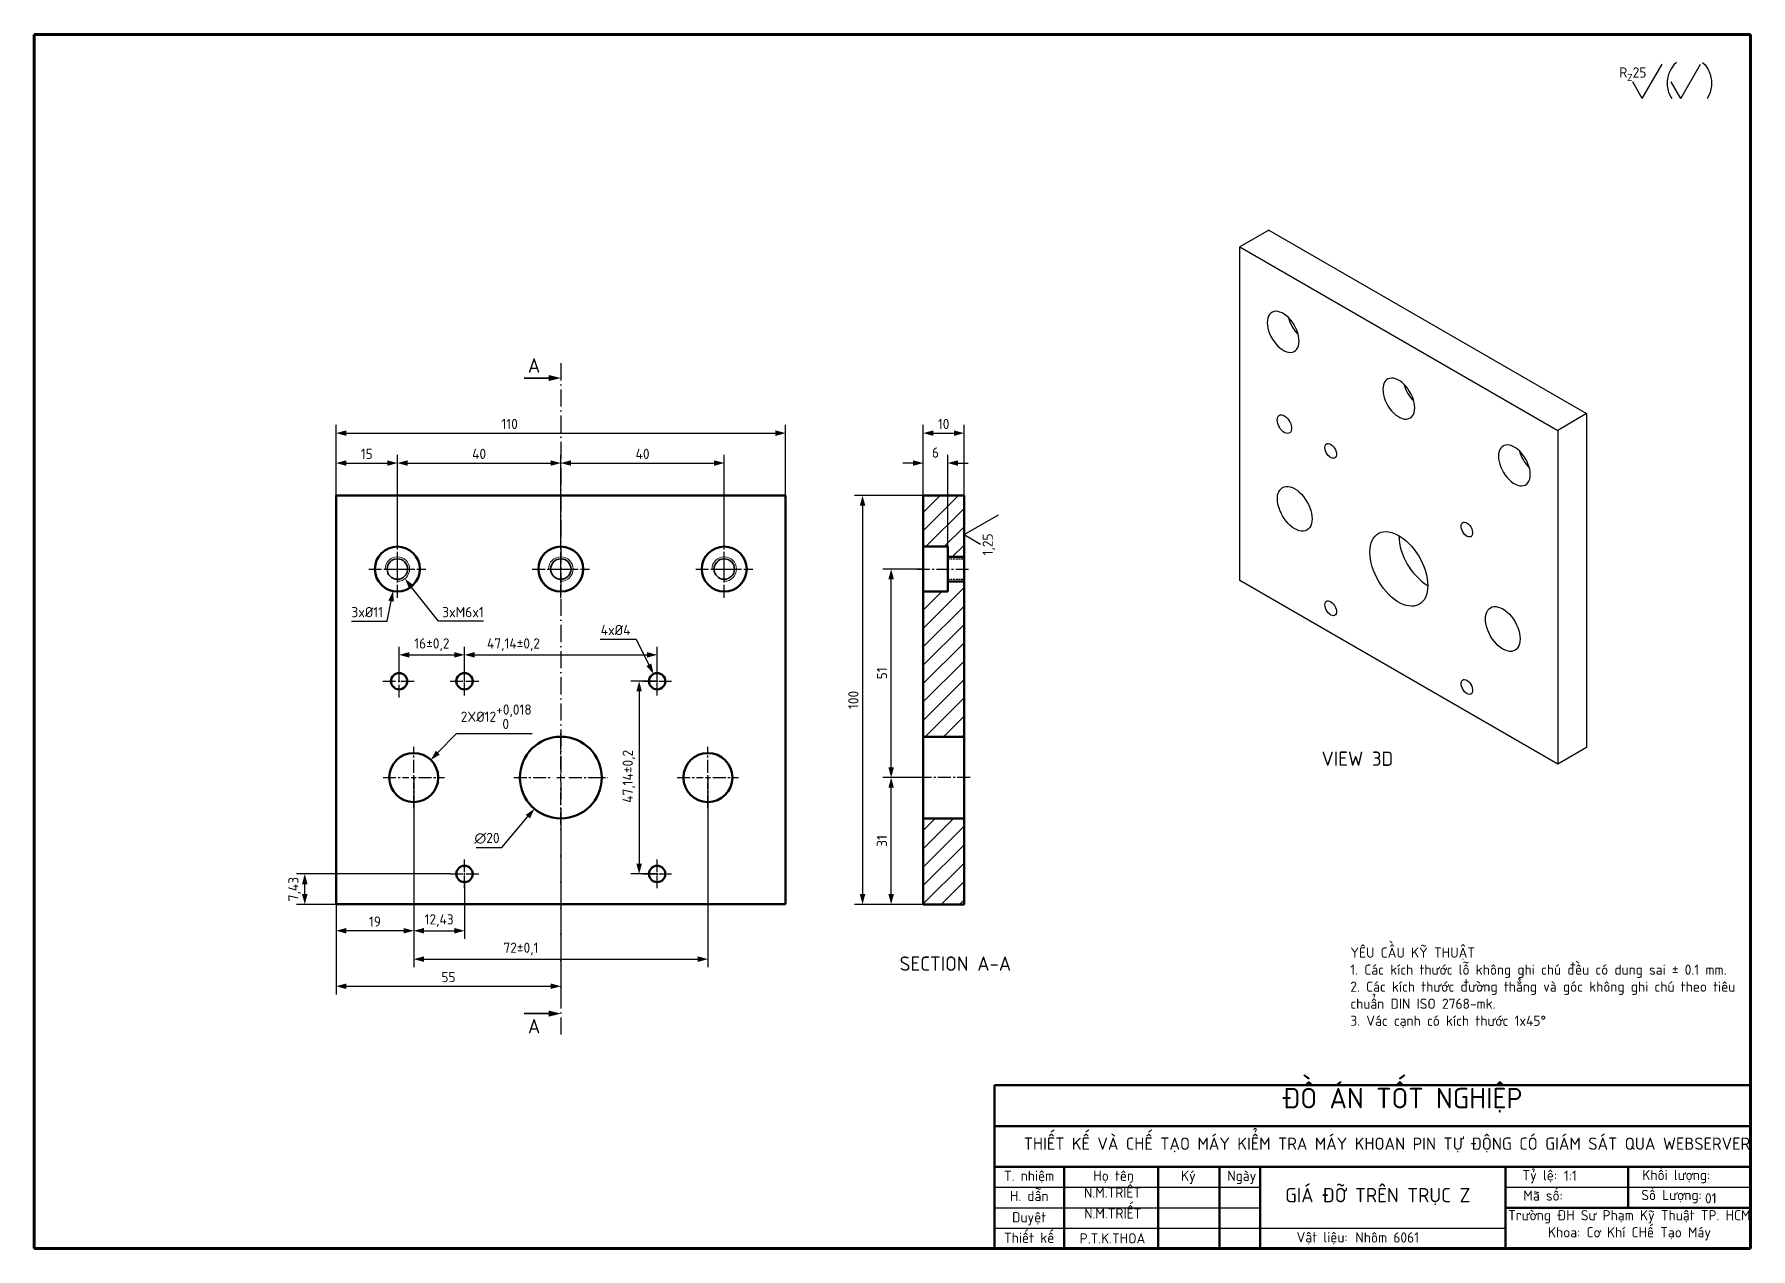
# Model space of a CAD drawing. Header units: millimetres. Extents: x 55 to 11032, y -227 to 3957.
# Drawn here: x 88.6 to 508.6, y 60.7 to 357.7 of the extents above; entities that cross this region are included whole.
import ezdxf

# ---------------------------------------------------------------- set-up
doc = ezdxf.new("R2010")
doc.units = ezdxf.units.MM
doc.header["$LTSCALE"] = 0.7
doc.header["$PDMODE"] = 35
doc.header["$PDSIZE"] = -4
for name, pattern in [('ACAD_ISO10W100', [18, 12, -3, 0, -3]), ('CENTER', [50.8, 31.75, -6.35, 6.35, -6.35]), ('CENTER2', [1.125, 0.75, -0.125, 0.125, -0.125]), ('HIDDEN', [9.525, 6.35, -3.175])]:
    doc.linetypes.add(name, pattern=pattern)
doc.layers.get('0').update_dxf_attribs({"color": 255})
for name, color, linetype, lineweight in [('0.5', 7, 'Continuous', 50), ('1. Nét đâm', 7, 'Continuous', 35), ('AM_5', 10, 'Continuous', 25), ('AMC_Contour', 7, 'Continuous', 50), ('CON', 7, 'Continuous', 50), ('core', 4, 'Continuous', 9), ('DIM', 94, 'Continuous', 25), ('KHUNGBV', 5, 'Continuous', 70), ('TEXT', 7, 'Continuous', 25)]:
    doc.layers.add(name, color=color, linetype=linetype, lineweight=lineweight)
doc.layers.add('CENTER', color=10, linetype='CENTER')
doc.styles.add('TCVN-7284', font='tcvn+7284-2003r.ttf')
doc.dimstyles.new('TCVN_ISO-25_RadiusDia', dxfattribs={"dimtxt": 2.5, "dimasz": 2.5, "dimexe": 2, "dimexo": 0, "dimgap": 1, "dimtad": 1, "dimtoh": 1, "dimtxsty": 'TCVN-7284', "dimblk": 'Arrow', "dimcen": 0, "dimclrd": 256, "dimclre": 256, "dimclrt": 256, "dimadec": 0, "dimazin": 0, "dimtfac": 1, "dimtofl": 0, "dimtmove": 1, "dimatfit": 0, "dimldrblk": 'Arrow', "dimfxl": 1, "dimlwd": -1, "dimlwe": -1, "dimarcsym": 0})
pattern_1 = [(45, (45.614, 14.716), (-2.245064, 2.245064), [])]

msp = doc.modelspace()

# ---------------------------------------------------------------- texts
at = {"color": 3, "insert": (322.237, 232.974), "char_height": 2.5, "attachment_point": 5, "rotation": 90, "style": 'TCVN-7284'}
msp.add_mtext('\\A1;1,25', dxfattribs=at)
at = {"char_height": 3.5, "width": 65.66425, "attachment_point": 1, "style": 'TCVN-7284'}
for s, insert in [('VIEW 3D', (403.64, 182.312)), ('SECTION A-A', (300.392, 132.194))]:
    msp.add_mtext(s, dxfattribs=dict(at, insert=insert))
at = {"ltscale": 0.7, "char_height": 2.5, "attachment_point": 1, "style": 'TCVN-7284'}
for s, width, insert in [('1:1', 4.50004, (462.932, 79.805)), ('01', 4.50004, (497.475, 74.303)), ('Nhôm 6061', 21.12861, (411.921, 64.713))]:
    msp.add_mtext_dynamic_manual_height_columns(s, width=width, gutter_width=12.5, heights=[0], dxfattribs=dict(at, insert=insert))
at = {"layer": 'AMC_Contour', "color": 255, "insert": (394.751, 75.57), "char_height": 3.5, "attachment_point": 1, "style": 'TCVN-7284'}
msp.add_mtext_dynamic_manual_height_columns('GIÁ ĐỠ TRÊN TRỤC Z', width=48.5882, gutter_width=17.5, heights=[0], dxfattribs=at)
at = {"layer": 'TEXT', "color": 3, "insert": (479.812, 347.981), "char_height": 2.5, "attachment_point": 5, "style": 'TCVN-7284'}
msp.add_mtext('\\A1;R{\\H0.7x;\\S^ Z;}25', dxfattribs=at)
at = {"layer": 'TEXT', "ltscale": 0.7, "insert": (410.681, 134.388), "char_height": 2.5, "attachment_point": 1, "style": 'TCVN-7284'}
msp.add_mtext_dynamic_manual_height_columns('YÊU CẦU KỸ THUẬT\\P1. Các kích thước lỗ không ghi chú đều có dung sai ± 0.1 mm. \\P2. Các kích thước đường thẳng và góc không ghi chú theo tiêu chuẩn DIN ISO 2768-mk.\\P3. Vác cạnh có kích thước 1x45°', width=96.65663, gutter_width=1722.091, heights=[0], dxfattribs=at)

# ---------------------------------------------------------------- blocks, each defined once
blk = doc.blocks.new('als')
at = {"color": 5, "linetype": 'Continuous'}
for p, q in [((5896.72, 686774.44), (5889.65, 686770.36)), ((5896.72, 686774.44), (5974.5, 686729.54)), ((5889.65, 686688.7), (5889.65, 686770.36)), ((5889.65, 686770.36), (5967.43, 686725.45)), ((5974.5, 686729.54), (5967.43, 686725.45)), ((5974.5, 686729.54), (5974.5, 686647.88)), ((5967.43, 686725.45), (5967.43, 686643.8)), ((5967.43, 686643.8), (5889.65, 686688.7)), ((5974.5, 686647.88), (5967.43, 686643.8))]:
    blk.add_line(p, q, dxfattribs=at)
at = {"color": 5, "linetype": 'Continuous', "flags": 128}
for points in [[(5904.14, 686747.29), (5904.11, 686747.92), (5904, 686748.59), (5903.82, 686749.27), (5903.58, 686749.95), (5903.27, 686750.63), (5902.91, 686751.29), (5902.5, 686751.91), (5902.04, 686752.49), (5901.56, 686753.02), (5901.05, 686753.48), (5900.52, 686753.86), (5899.99, 686754.17), (5899.46, 686754.39), (5898.95, 686754.52), (5898.46, 686754.56), (5898.01, 686754.5), (5897.6, 686754.35), (5897.24, 686754.11), (5896.93, 686753.79), (5896.69, 686753.38), (5896.51, 686752.91), (5896.4, 686752.37), (5896.37, 686751.78), (5896.4, 686751.15), (5896.51, 686750.49), (5896.69, 686749.81), (5896.93, 686749.12), (5897.24, 686748.44), (5897.6, 686747.79), (5898.01, 686747.16), (5898.46, 686746.58), (5898.95, 686746.06), (5899.46, 686745.6), (5899.99, 686745.21), (5900.52, 686744.9), (5901.05, 686744.68), (5901.56, 686744.55), (5902.04, 686744.52), (5902.5, 686744.57), (5902.91, 686744.72), (5903.27, 686744.96), (5903.58, 686745.28), (5903.82, 686745.69), (5904, 686746.16), (5904.11, 686746.7), (5904.14, 686747.29)], [(5932.43, 686730.96), (5932.39, 686731.59), (5932.28, 686732.26), (5932.11, 686732.94), (5931.86, 686733.62), (5931.56, 686734.3), (5931.19, 686734.96), (5930.78, 686735.58), (5930.33, 686736.16), (5929.84, 686736.69), (5929.33, 686737.15), (5928.8, 686737.53), (5928.27, 686737.84), (5927.75, 686738.06), (5927.24, 686738.19), (5926.75, 686738.23), (5926.3, 686738.17), (5925.88, 686738.02), (5925.52, 686737.78), (5925.22, 686737.46), (5924.97, 686737.06), (5924.79, 686736.58), (5924.69, 686736.04), (5924.65, 686735.45), (5924.69, 686734.82), (5924.79, 686734.16), (5924.97, 686733.48), (5925.22, 686732.79), (5925.52, 686732.11), (5925.88, 686731.46), (5926.3, 686730.83), (5926.75, 686730.25), (5927.24, 686729.73), (5927.75, 686729.27), (5928.27, 686728.88), (5928.8, 686728.57), (5929.33, 686728.35), (5929.84, 686728.22), (5930.33, 686728.19), (5930.78, 686728.24), (5931.19, 686728.39), (5931.56, 686728.63), (5931.86, 686728.96), (5932.11, 686729.36), (5932.28, 686729.83), (5932.39, 686730.37), (5932.43, 686730.96)], [(5898.79, 686727.98), (5898.83, 686728.37), (5898.93, 686728.71), (5899.11, 686728.97), (5899.34, 686729.14), (5899.62, 686729.23), (5899.94, 686729.23), (5900.29, 686729.13), (5900.65, 686728.95), (5901, 686728.68), (5901.34, 686728.35), (5901.64, 686727.95), (5901.9, 686727.52), (5902.1, 686727.06), (5902.24, 686726.6), (5902.32, 686726.15), (5902.32, 686725.74), (5902.24, 686725.38), (5902.1, 686725.08), (5901.9, 686724.86), (5901.64, 686724.72), (5901.34, 686724.68), (5901, 686724.73), (5900.65, 686724.87), (5900.29, 686725.1), (5899.94, 686725.4), (5899.62, 686725.77), (5899.34, 686726.19), (5899.11, 686726.63), (5898.93, 686727.09), (5898.83, 686727.55), (5898.79, 686727.98)], [(5910.46, 686721.25), (5910.5, 686721.6), (5910.61, 686721.89), (5910.79, 686722.11), (5911.03, 686722.23), (5911.31, 686722.25), (5911.63, 686722.18), (5911.95, 686722.01), (5912.28, 686721.76), (5912.58, 686721.44), (5912.84, 686721.06), (5913.05, 686720.65), (5913.2, 686720.22), (5913.28, 686719.81), (5913.28, 686719.43), (5913.2, 686719.11), (5913.05, 686718.85), (5912.84, 686718.68), (5912.58, 686718.61), (5912.28, 686718.63), (5911.95, 686718.75), (5911.63, 686718.96), (5911.31, 686719.25), (5911.03, 686719.61), (5910.79, 686720.01), (5910.61, 686720.43), (5910.5, 686720.85), (5910.46, 686721.25)], [(5960.71, 686714.63), (5960.68, 686715.27), (5960.57, 686715.93), (5960.39, 686716.61), (5960.15, 686717.29), (5959.84, 686717.97), (5959.48, 686718.63), (5959.07, 686719.25), (5958.61, 686719.83), (5958.13, 686720.36), (5957.61, 686720.82), (5957.09, 686721.21), (5956.56, 686721.51), (5956.03, 686721.73), (5955.52, 686721.86), (5955.03, 686721.9), (5954.58, 686721.84), (5954.17, 686721.69), (5953.81, 686721.45), (5953.5, 686721.13), (5953.26, 686720.73), (5953.08, 686720.25), (5952.97, 686719.71), (5952.93, 686719.12), (5952.97, 686718.49), (5953.08, 686717.83), (5953.26, 686717.15), (5953.5, 686716.46), (5953.81, 686715.79), (5954.17, 686715.13), (5954.58, 686714.5), (5955.03, 686713.92), (5955.52, 686713.4), (5956.03, 686712.94), (5956.56, 686712.55), (5957.09, 686712.25), (5957.61, 686712.03), (5958.13, 686711.9), (5958.61, 686711.86), (5959.07, 686711.92), (5959.48, 686712.06), (5959.84, 686712.3), (5960.15, 686712.63), (5960.39, 686713.03), (5960.57, 686713.51), (5960.68, 686714.04), (5960.71, 686714.63)], [(5898.84, 686708.71), (5898.88, 686709.33), (5898.98, 686709.89), (5899.16, 686710.4), (5899.41, 686710.83), (5899.72, 686711.18), (5900.08, 686711.46), (5900.5, 686711.64), (5900.96, 686711.73), (5901.46, 686711.72), (5901.98, 686711.63), (5902.53, 686711.44), (5903.08, 686711.16), (5903.64, 686710.8), (5904.18, 686710.36), (5904.71, 686709.85), (5905.2, 686709.28), (5905.67, 686708.65), (5906.08, 686707.99), (5906.45, 686707.3), (5906.76, 686706.59), (5907, 686705.87), (5907.18, 686705.16), (5907.29, 686704.47), (5907.33, 686703.81), (5907.29, 686703.19), (5907.18, 686702.63), (5907, 686702.12), (5906.76, 686701.69), (5906.45, 686701.33), (5906.08, 686701.06), (5905.67, 686700.88), (5905.2, 686700.79), (5904.71, 686700.8), (5904.18, 686700.89), (5903.64, 686701.08), (5903.08, 686701.36), (5902.53, 686701.72), (5901.98, 686702.16), (5901.46, 686702.67), (5900.96, 686703.24), (5900.5, 686703.86), (5900.08, 686704.53), (5899.72, 686705.22), (5899.41, 686705.93), (5899.16, 686706.65), (5898.98, 686707.36), (5898.88, 686708.05), (5898.84, 686708.71)], [(5921.47, 686695.65), (5921.5, 686696.45), (5921.61, 686697.21), (5921.79, 686697.9), (5922.04, 686698.53), (5922.36, 686699.1), (5922.73, 686699.58), (5923.17, 686699.98), (5923.67, 686700.29), (5924.21, 686700.52), (5924.8, 686700.65), (5925.42, 686700.69), (5926.08, 686700.64), (5926.77, 686700.49), (5927.47, 686700.25), (5928.18, 686699.93), (5928.9, 686699.51), (5929.61, 686699.02), (5930.31, 686698.45), (5930.99, 686697.8), (5931.65, 686697.1), (5932.28, 686696.33), (5932.87, 686695.52), (5933.41, 686694.67), (5933.9, 686693.79), (5934.34, 686692.88), (5934.72, 686691.96), (5935.04, 686691.03), (5935.29, 686690.11), (5935.46, 686689.21), (5935.57, 686688.33), (5935.61, 686687.48), (5935.57, 686686.68), (5935.46, 686685.92), (5935.29, 686685.22), (5935.04, 686684.59), (5934.72, 686684.03), (5934.34, 686683.55), (5933.9, 686683.15), (5933.41, 686682.83), (5932.87, 686682.61), (5932.28, 686682.47), (5931.65, 686682.44), (5930.99, 686682.49), (5930.31, 686682.64), (5929.61, 686682.87), (5928.9, 686683.2), (5928.18, 686683.62), (5927.47, 686684.11), (5926.77, 686684.68), (5926.08, 686685.32), (5925.42, 686686.03), (5924.8, 686686.79), (5924.21, 686687.61), (5923.67, 686688.46), (5923.17, 686689.34), (5922.73, 686690.25), (5922.36, 686691.17), (5922.04, 686692.09), (5921.79, 686693.01), (5921.61, 686693.92), (5921.5, 686694.8), (5921.47, 686695.65)], [(5943.79, 686702), (5943.83, 686702.36), (5943.94, 686702.65), (5944.12, 686702.86), (5944.36, 686702.99), (5944.64, 686703.01), (5944.96, 686702.94), (5945.29, 686702.77), (5945.61, 686702.52), (5945.91, 686702.19), (5946.18, 686701.82), (5946.39, 686701.4), (5946.53, 686700.98), (5946.61, 686700.57), (5946.61, 686700.19), (5946.53, 686699.86), (5946.39, 686699.61), (5946.18, 686699.44), (5945.91, 686699.37), (5945.61, 686699.39), (5945.29, 686699.51), (5944.96, 686699.72), (5944.64, 686700.01), (5944.36, 686700.37), (5944.12, 686700.76), (5943.94, 686701.18), (5943.83, 686701.61), (5943.79, 686702)], [(5910.46, 686682.76), (5910.5, 686683.11), (5910.61, 686683.4), (5910.79, 686683.61), (5911.03, 686683.74), (5911.31, 686683.76), (5911.63, 686683.69), (5911.95, 686683.52), (5912.28, 686683.27), (5912.58, 686682.95), (5912.84, 686682.57), (5913.05, 686682.15), (5913.2, 686681.73), (5913.28, 686681.32), (5913.28, 686680.94), (5913.2, 686680.61), (5913.05, 686680.36), (5912.84, 686680.19), (5912.58, 686680.12), (5912.28, 686680.14), (5911.95, 686680.26), (5911.63, 686680.47), (5911.31, 686680.76), (5911.03, 686681.12), (5910.79, 686681.51), (5910.61, 686681.94), (5910.5, 686682.36), (5910.46, 686682.76)], [(5949.75, 686679.32), (5949.79, 686679.94), (5949.9, 686680.5), (5950.07, 686681.01), (5950.32, 686681.44), (5950.63, 686681.79), (5950.99, 686682.06), (5951.41, 686682.25), (5951.87, 686682.34), (5952.37, 686682.33), (5952.9, 686682.23), (5953.44, 686682.05), (5953.99, 686681.77), (5954.55, 686681.41), (5955.09, 686680.97), (5955.62, 686680.46), (5956.12, 686679.89), (5956.58, 686679.26), (5956.99, 686678.6), (5957.36, 686677.91), (5957.67, 686677.2), (5957.91, 686676.48), (5958.09, 686675.77), (5958.2, 686675.08), (5958.24, 686674.42), (5958.2, 686673.8), (5958.09, 686673.23), (5957.91, 686672.73), (5957.67, 686672.3), (5957.36, 686671.94), (5956.99, 686671.67), (5956.58, 686671.49), (5956.12, 686671.4), (5955.62, 686671.4), (5955.09, 686671.5), (5954.55, 686671.69), (5953.99, 686671.97), (5953.44, 686672.33), (5952.9, 686672.77), (5952.37, 686673.28), (5951.87, 686673.85), (5951.41, 686674.47), (5950.99, 686675.14), (5950.63, 686675.83), (5950.32, 686676.54), (5950.07, 686677.26), (5949.9, 686677.97), (5949.79, 686678.66), (5949.75, 686679.32)], [(5943.79, 686663.51), (5943.83, 686663.87), (5943.94, 686664.16), (5944.12, 686664.37), (5944.36, 686664.49), (5944.64, 686664.52), (5944.96, 686664.45), (5945.29, 686664.28), (5945.61, 686664.03), (5945.91, 686663.7), (5946.18, 686663.32), (5946.39, 686662.91), (5946.53, 686662.49), (5946.61, 686662.08), (5946.61, 686661.7), (5946.53, 686661.37), (5946.39, 686661.12), (5946.18, 686660.95), (5945.91, 686660.87), (5945.61, 686660.9), (5945.29, 686661.02), (5944.96, 686661.23), (5944.64, 686661.52), (5944.36, 686661.87), (5944.12, 686662.27), (5943.94, 686662.69), (5943.83, 686663.11), (5943.79, 686663.51)]]:
    blk.add_lwpolyline(points, dxfattribs=at)
at = {"color": 5, "linetype": 'Continuous'}
for centre, radius, start, end in [((5910.36, 686755.37), 9.13, 194.7657, 225.2289), ((5938.64, 686739.04), 9.13, 194.7657, 225.2289), ((5966.93, 686722.71), 9.13, 194.7657, 225.2289), ((5943.87, 686700.42), 15.35, 182.5699, 237.4301)]:
    blk.add_arc(centre, radius, start, end, dxfattribs=at)
blk = doc.blocks.new('*U10')
at = {"layer": 'AM_5', "color": 0, "linetype": 'CENTER2', "ltscale": 6, "transparency": 16777216}
blk.add_line((6.5, 0), (-6.5, 0), dxfattribs=at)
blk = doc.blocks.new('KHUNG_A3')
at = {"layer": 'CON', "color": 8, "linetype": 'Continuous', "ltscale": 0.66}
for p, q in [((296.71, 84.61), (296.71, 44.61)), ((296.71, 84.61), (481.71, 84.61)), ((296.71, 74.61), (481.71, 74.61)), ((296.71, 64.61), (481.71, 64.61)), ((313.71, 64.61), (313.71, 44.61)), ((336.71, 64.61), (336.71, 44.61)), ((351.71, 64.61), (351.71, 44.61)), ((361.71, 64.61), (361.71, 44.61)), ((421.71, 44.61), (421.71, 64.61)), ((451.71, 54.61), (451.71, 64.61)), ((421.71, 54.61), (481.71, 54.61))]:
    blk.add_line(p, q, dxfattribs=at)
at = {"layer": 'DIM', "color": 8, "linetype": 'Continuous', "ltscale": 0.66}
for p, q in [((296.71, 59.61), (361.71, 59.61)), ((421.71, 59.61), (481.71, 59.61)), ((296.71, 54.61), (361.71, 54.61)), ((296.71, 49.61), (421.71, 49.61))]:
    blk.add_line(p, q, dxfattribs=at)
at = {"layer": 'KHUNGBV', "color": 8, "linetype": 'Continuous', "ltscale": 0.66}
for p, q in [((481.71, 341.61), (61.71, 341.61)), ((61.71, 341.61), (61.71, 44.61)), ((481.71, 44.61), (481.71, 341.61)), ((61.71, 44.61), (481.71, 44.61))]:
    blk.add_line(p, q, dxfattribs=at)
at = {"color": 255, "attachment_point": 1, "style": 'TCVN-7284'}
for s, width, insert, char_height in [('{\\W1.485708; }ĐỒ ÁN TỐT NGHIỆP', 65.6643, (362.61, 83.93), 5), ('\\pxqc;T. nhiệm', 16.8827, (296.71, 63.68), 2.5), ('{\\W2.460912; }Họ tên', 16.8827, (317.11, 63.68), 2.5), ('{\\W4.544245; }Ký', 16.8827, (335.42, 63.68), 2.5), ('{\\W1.017842; }Ngày', 9.8035, (352.08, 63.68), 2.5), ('\\pxqc;Tỷ lệ:', 9.8035, (425.19, 63.83), 2.5), ('\\pxqc;Khối lượng:', 20.0073, (453.51, 63.88), 2.5), ('\\pxqc;H. dẫn', 16.8827, (296.71, 58.76), 2.5), ('\\pxqc;N.M.TRIẾT', 16.8827, (317.11, 59.57), 2.5), ('{\\W0.286782; }Mã số:', 12.5818, (425.56, 58.85), 2.5), ('\\pxqc;Số Lượng:', 17.9691, (453.36, 58.98), 2.5), ('\\pxqc;N.M.TRIẾT', 16.8827, (317.16, 54.47), 2.5), ('\\pxqc;Duyệt', 16.8827, (296.71, 53.54), 2.5), ('{\\W0.981773; }Trường ĐH Sư Phạm Kỹ Thuật TP. HCM\\P{\\W7.398439; }Khoa: Cơ Khí CHế Tạo Máy ', 61.6953, (420.88, 54.04), 2.5), ('\\pxqc;Thiết kế', 16.8827, (296.71, 48.52), 2.5), ('\\pxqc;P.T.K.THOA', 16.8827, (317.11, 48.37), 2.5), ('\\pxi-3,l3,qc,t3;Vật liệu:', 59.8171, (346.92, 48.66), 2.5)]:
    blk.add_mtext_dynamic_manual_height_columns(s, width=width, gutter_width=88.6, heights=[0], dxfattribs=dict(at, insert=insert, char_height=char_height))
at = {"color": 255, "insert": (303.83, 71.79), "char_height": 3, "width": 178.521, "attachment_point": 1, "style": 'TCVN-7284'}
blk.add_mtext('THIẾT KẾ VÀ CHẾ TẠO MÁY KIỂM TRA MÁY KHOAN PIN TỰ ĐỘNG CÓ GIÁM SÁT QUA WEBSERVER\\P', dxfattribs=at)
blk = doc.blocks.new('*U643')
at = {"layer": 'AM_5', "color": 0, "linetype": 'CENTER2', "ltscale": 6, "transparency": 16777216}
for p, q in [((0, 1.1), (0, 7)), ((-7, 0), (-1.1, 0)), ((1.1, 0), (7, 0)), ((0, -7), (0, -1.1))]:
    blk.add_line(p, q, dxfattribs=at)
at = {"layer": 'AM_5', "color": 0, "linetype": 'Continuous', "ltscale": 6, "transparency": 16777216}
for p, q in [((-0.55, 0), (0.55, 0)), ((0, -0.55), (0, 0.55))]:
    blk.add_line(p, q, dxfattribs=at)
blk = doc.blocks.new('*U644')
at = {"layer": 'AM_5', "color": 0, "linetype": 'CENTER2', "ltscale": 6, "transparency": 16777216}
for p, q in [((0, 1.1), (0, 7)), ((-7, 0), (-1.1, 0)), ((1.1, 0), (7, 0)), ((0, -7), (0, -1.1))]:
    blk.add_line(p, q, dxfattribs=at)
at = {"layer": 'AM_5', "color": 0, "linetype": 'Continuous', "ltscale": 6, "transparency": 16777216}
for p, q in [((-0.55, 0), (0.55, 0)), ((0, -0.55), (0, 0.55))]:
    blk.add_line(p, q, dxfattribs=at)
blk = doc.blocks.new('*U645')
at = {"layer": 'AM_5', "color": 0, "linetype": 'CENTER2', "ltscale": 6, "transparency": 16777216}
for p, q in [((-3.5, 0), (-0.4, 0)), ((0, 0.4), (0, 3.5)), ((0.4, 0), (3.5, 0)), ((0, -3.5), (0, -0.4))]:
    blk.add_line(p, q, dxfattribs=at)
at = {"layer": 'AM_5', "color": 0, "linetype": 'Continuous', "ltscale": 6, "transparency": 16777216}
for p, q in [((-0.2, 0), (0.2, 0)), ((0, -0.2), (0, 0.2))]:
    blk.add_line(p, q, dxfattribs=at)
blk = doc.blocks.new('*U646')
at = {"layer": 'AM_5', "color": 0, "linetype": 'CENTER2', "ltscale": 6, "transparency": 16777216}
for p, q in [((-3.5, 0), (-0.4, 0)), ((0, 0.4), (0, 3.5)), ((0.4, 0), (3.5, 0)), ((0, -3.5), (0, -0.4))]:
    blk.add_line(p, q, dxfattribs=at)
at = {"layer": 'AM_5', "color": 0, "linetype": 'Continuous', "ltscale": 6, "transparency": 16777216}
for p, q in [((-0.2, 0), (0.2, 0)), ((0, -0.2), (0, 0.2))]:
    blk.add_line(p, q, dxfattribs=at)
blk = doc.blocks.new('*U647')
at = {"layer": 'AM_5', "color": 0, "linetype": 'CENTER2', "ltscale": 6, "transparency": 16777216}
for p, q in [((-4, 0), (-0.5, 0)), ((0, 0.5), (0, 4)), ((0.5, 0), (4, 0)), ((0, -4), (0, -0.5))]:
    blk.add_line(p, q, dxfattribs=at)
at = {"layer": 'AM_5', "color": 0, "linetype": 'Continuous', "ltscale": 6, "transparency": 16777216}
for p, q in [((-0.25, 0), (0.25, 0)), ((0, -0.25), (0, 0.25))]:
    blk.add_line(p, q, dxfattribs=at)
blk = doc.blocks.new('*U639')
at = {"layer": 'AM_5', "color": 0, "linetype": 'CENTER2', "ltscale": 6, "transparency": 16777216}
for p, q in [((0, 1.2), (0, 7.5)), ((-7.5, 0), (-1.2, 0)), ((1.2, 0), (7.5, 0)), ((0, -7.5), (0, -1.2))]:
    blk.add_line(p, q, dxfattribs=at)
at = {"layer": 'AM_5', "color": 0, "linetype": 'Continuous', "ltscale": 6, "transparency": 16777216}
for p, q in [((-0.6, 0), (0.6, 0)), ((0, -0.6), (0, 0.6))]:
    blk.add_line(p, q, dxfattribs=at)
blk = doc.blocks.new('*U638')
at = {"layer": 'AM_5', "color": 0, "linetype": 'CENTER2', "ltscale": 6, "transparency": 16777216}
for p, q in [((0, 2), (0, 11.5)), ((-11.5, 0), (-2, 0)), ((2, 0), (11.5, 0)), ((0, -11.5), (0, -2))]:
    blk.add_line(p, q, dxfattribs=at)
at = {"layer": 'AM_5', "color": 0, "linetype": 'Continuous', "ltscale": 6, "transparency": 16777216}
for p, q in [((-1, 0), (1, 0)), ((0, -1), (0, 1))]:
    blk.add_line(p, q, dxfattribs=at)
blk = doc.blocks.new('*U640')
at = {"layer": 'AM_5', "color": 0, "linetype": 'CENTER2', "ltscale": 6, "transparency": 16777216}
for p, q in [((0, 1.2), (0, 7.5)), ((-7.5, 0), (-1.2, 0)), ((1.2, 0), (7.5, 0)), ((0, -7.5), (0, -1.2))]:
    blk.add_line(p, q, dxfattribs=at)
at = {"layer": 'AM_5', "color": 0, "linetype": 'Continuous', "ltscale": 6, "transparency": 16777216}
for p, q in [((-0.6, 0), (0.6, 0)), ((0, -0.6), (0, 0.6))]:
    blk.add_line(p, q, dxfattribs=at)
blk = doc.blocks.new('*U641')
at = {"layer": 'AM_5', "color": 0, "linetype": 'CENTER2', "ltscale": 6, "transparency": 16777216}
for p, q in [((-3.5, 0), (-0.4, 0)), ((0, 0.4), (0, 3.5)), ((0.4, 0), (3.5, 0)), ((0, -3.5), (0, -0.4))]:
    blk.add_line(p, q, dxfattribs=at)
at = {"layer": 'AM_5', "color": 0, "linetype": 'Continuous', "ltscale": 6, "transparency": 16777216}
for p, q in [((-0.2, 0), (0.2, 0)), ((0, -0.2), (0, 0.2))]:
    blk.add_line(p, q, dxfattribs=at)
blk = doc.blocks.new('*U642')
at = {"layer": 'AM_5', "color": 0, "linetype": 'CENTER2', "ltscale": 6, "transparency": 16777216}
for p, q in [((-3.5, 0), (-0.4, 0)), ((0, 0.4), (0, 3.5)), ((0.4, 0), (3.5, 0)), ((0, -3.5), (0, -0.4))]:
    blk.add_line(p, q, dxfattribs=at)
at = {"layer": 'AM_5', "color": 0, "linetype": 'Continuous', "ltscale": 6, "transparency": 16777216}
for p, q in [((-0.2, 0), (0.2, 0)), ((0, -0.2), (0, 0.2))]:
    blk.add_line(p, q, dxfattribs=at)
blk = doc.blocks.new('M6')
at = {"layer": '1. Nét đâm', "ltscale": 2}
blk.add_circle((0, 0), 2.5, dxfattribs=at)
at = {"layer": 'CENTER', "color": 1, "linetype": 'CENTER', "ltscale": 2}
for p, q in [((-3.3, 0), (3.3, 0)), ((0, -3.3), (0, 3.3))]:
    blk.add_line(p, q, dxfattribs=at)
at = {"layer": 'core', "color": 3, "ltscale": 2}
blk.add_arc((0, 0), 3, 270, 180, dxfattribs=at)
blk = doc.blocks.new('*U648')
at = {"layer": 'AM_5', "color": 0, "linetype": 'CENTER2', "ltscale": 6, "transparency": 16777216}
for p, q in [((0, 1.1), (0, 7)), ((-7, 0), (-1.1, 0)), ((1.1, 0), (7, 0)), ((0, -7), (0, -1.1))]:
    blk.add_line(p, q, dxfattribs=at)
at = {"layer": 'AM_5', "color": 0, "linetype": 'Continuous', "ltscale": 6, "transparency": 16777216}
for p, q in [((-0.55, 0), (0.55, 0)), ((0, -0.55), (0, 0.55))]:
    blk.add_line(p, q, dxfattribs=at)
blk = doc.blocks.new('GIA_DO_Z1')
at = {"color": 2, "linetype": 'ACAD_ISO10W100', "ltscale": 0.5}
blk.add_line((171.87, 262.57), (171.87, 98.23), dxfattribs=at)
at = {"color": 4, "linetype": 'Continuous', "lineweight": 35}
for p, q in [((162.87, 258.94), (168.87, 258.94)), ((162.87, 103.49), (168.87, 103.49))]:
    blk.add_line(p, q, dxfattribs=at)
for points in [[(171.87, 258.94), (168.87, 258.19), (168.87, 259.69)], [(171.87, 103.49), (168.87, 102.74), (168.87, 104.24)]]:
    blk.add_solid(points, dxfattribs=at)
at = {"layer": '0.5'}
for p, q in [((116.87, 230.23), (226.87, 230.23)), ((116.87, 130.23), (116.87, 230.23)), ((226.87, 230.23), (226.87, 130.23)), ((226.87, 130.23), (116.87, 130.23))]:
    blk.add_line(p, q, dxfattribs=at)
for centre, radius in [((131.87, 212.23), 5.5), ((171.87, 212.23), 5.5), ((211.87, 212.23), 5.5), ((132.3, 184.8), 2), ((148.3, 184.8), 2), ((195.44, 184.8), 2), ((171.87, 161.23), 10), ((135.87, 161.23), 6), ((207.87, 161.23), 6), ((148.3, 137.66), 2), ((195.44, 137.66), 2)]:
    blk.add_circle(centre, radius, dxfattribs=at)
at = {"ltscale": 3}
for p in [(131.87, 212.23), (171.87, 212.23), (211.87, 212.23)]:
    blk.add_blockref('M6', p, dxfattribs=at)
at = {"layer": 'AM_5', "color": 1, "linetype": 'CENTER2', "ltscale": 6}
for name, p in [('*U643', (131.87, 212.23)), ('*U644', (171.87, 212.23)), ('*U648', (211.87, 212.23)), ('*U647', (132.3, 184.8)), ('*U646', (148.3, 184.8)), ('*U645', (195.44, 184.8)), ('*U638', (171.87, 161.23)), ('*U639', (135.87, 161.23)), ('*U640', (207.87, 161.23)), ('*U642', (148.3, 137.66)), ('*U641', (195.44, 137.66))]:
    blk.add_blockref(name, p, dxfattribs=at)
at = {"layer": 'AMC_Contour', "char_height": 3.5, "attachment_point": 1, "style": 'TCVN-7284'}
for insert in [(163.82, 263.77), (163.82, 102.17)]:
    blk.add_mtext_dynamic_manual_height_columns('A', width=52.0674, gutter_width=17.5, heights=[0], dxfattribs=dict(at, insert=insert))
blk = doc.blocks.new('Arrow')
at = {"layer": 'DIM'}
blk.add_solid([(-1, 0.27), (-1, -0.27), (0, 0)], dxfattribs=at)
blk = doc.blocks.new('*D11')
at = {"layer": 'Defpoints', "color": 0, "ltscale": 0.7, "transparency": 16777216}
for p in [(177.49, 252.87), (162.49, 244.94), (177.49, 232.44)]:
    blk.add_point(p, dxfattribs=at)
at = {"layer": 'DIM', "ltscale": 0.7, "transparency": 16777216}
for p, q in [((162.49, 244.94), (162.49, 254.87)), ((164.99, 252.87), (174.99, 252.87)), ((177.49, 232.44), (177.49, 254.87))]:
    blk.add_line(p, q, dxfattribs=at)
at = {"layer": 'DIM', "ltscale": 0.7, "transparency": 16777216, "xscale": 2.5, "yscale": 2.5, "zscale": 2.5, "rotation": 180}
blk.add_blockref('Arrow', (162.49, 252.87), dxfattribs=at)
at = {"layer": 'DIM', "ltscale": 0.7, "transparency": 16777216, "xscale": 2.5, "yscale": 2.5, "zscale": 2.5}
blk.add_blockref('Arrow', (177.49, 252.87), dxfattribs=at)
at = {"layer": 'DIM', "ltscale": 0.7, "transparency": 16777216, "insert": (169.99, 255.12), "char_height": 2.5, "attachment_point": 5, "style": 'TCVN-7284'}
blk.add_mtext('15', dxfattribs=at)
blk = doc.blocks.new('*D12')
at = {"layer": 'Defpoints', "color": 0, "ltscale": 0.7, "transparency": 16777216}
for p in [(217.49, 252.87), (177.49, 232.44), (217.49, 232.44)]:
    blk.add_point(p, dxfattribs=at)
at = {"layer": 'DIM', "ltscale": 0.7, "transparency": 16777216}
for p, q in [((177.49, 232.44), (177.49, 254.87)), ((179.99, 252.87), (214.99, 252.87)), ((217.49, 232.44), (217.49, 254.87))]:
    blk.add_line(p, q, dxfattribs=at)
at = {"layer": 'DIM', "ltscale": 0.7, "transparency": 16777216, "xscale": 2.5, "yscale": 2.5, "zscale": 2.5, "rotation": 180}
blk.add_blockref('Arrow', (177.49, 252.87), dxfattribs=at)
at = {"layer": 'DIM', "ltscale": 0.7, "transparency": 16777216, "xscale": 2.5, "yscale": 2.5, "zscale": 2.5}
blk.add_blockref('Arrow', (217.49, 252.87), dxfattribs=at)
at = {"layer": 'DIM', "ltscale": 0.7, "transparency": 16777216, "insert": (197.49, 255.12), "char_height": 2.5, "attachment_point": 5, "style": 'TCVN-7284'}
blk.add_mtext('40', dxfattribs=at)
blk = doc.blocks.new('*D13')
at = {"layer": 'Defpoints', "color": 0, "ltscale": 0.7, "transparency": 16777216}
for p in [(257.49, 252.87), (217.49, 232.44), (257.49, 232.44)]:
    blk.add_point(p, dxfattribs=at)
at = {"layer": 'DIM', "ltscale": 0.7, "transparency": 16777216}
for p, q in [((217.49, 232.44), (217.49, 254.87)), ((219.99, 252.87), (254.99, 252.87)), ((257.49, 232.44), (257.49, 254.87))]:
    blk.add_line(p, q, dxfattribs=at)
at = {"layer": 'DIM', "ltscale": 0.7, "transparency": 16777216, "xscale": 2.5, "yscale": 2.5, "zscale": 2.5, "rotation": 180}
blk.add_blockref('Arrow', (217.49, 252.87), dxfattribs=at)
at = {"layer": 'DIM', "ltscale": 0.7, "transparency": 16777216, "xscale": 2.5, "yscale": 2.5, "zscale": 2.5}
blk.add_blockref('Arrow', (257.49, 252.87), dxfattribs=at)
at = {"layer": 'DIM', "ltscale": 0.7, "transparency": 16777216, "insert": (237.49, 255.12), "char_height": 2.5, "attachment_point": 5, "style": 'TCVN-7284'}
blk.add_mtext('40', dxfattribs=at)
blk = doc.blocks.new('*D14')
at = {"layer": 'Defpoints', "color": 0, "ltscale": 0.7, "transparency": 16777216}
for p in [(272.49, 260.19), (162.49, 244.94), (272.49, 244.94)]:
    blk.add_point(p, dxfattribs=at)
at = {"layer": 'DIM', "ltscale": 0.7, "transparency": 16777216}
for p, q in [((162.49, 244.94), (162.49, 262.19)), ((272.49, 244.94), (272.49, 262.19)), ((164.99, 260.19), (269.99, 260.19))]:
    blk.add_line(p, q, dxfattribs=at)
at = {"layer": 'DIM', "ltscale": 0.7, "transparency": 16777216, "xscale": 2.5, "yscale": 2.5, "zscale": 2.5, "rotation": 180}
blk.add_blockref('Arrow', (162.49, 260.19), dxfattribs=at)
at = {"layer": 'DIM', "ltscale": 0.7, "transparency": 16777216, "xscale": 2.5, "yscale": 2.5, "zscale": 2.5}
blk.add_blockref('Arrow', (272.49, 260.19), dxfattribs=at)
at = {"layer": 'DIM', "ltscale": 0.7, "transparency": 16777216, "insert": (204.96, 262.44), "char_height": 2.5, "attachment_point": 5, "style": 'TCVN-7284'}
blk.add_mtext('110', dxfattribs=at)
blk = doc.blocks.new('*D16')
at = {"layer": 'Defpoints', "color": 0, "ltscale": 0.7, "transparency": 16777216}
for p in [(154.83, 152.37), (190.42, 152.37), (162.49, 144.94)]:
    blk.add_point(p, dxfattribs=at)
at = {"layer": 'DIM', "ltscale": 0.7, "transparency": 16777216}
for p, q in [((190.42, 152.37), (152.83, 152.37)), ((154.83, 147.44), (154.83, 149.87)), ((162.49, 144.94), (152.83, 144.94))]:
    blk.add_line(p, q, dxfattribs=at)
at = {"layer": 'DIM', "ltscale": 0.7, "transparency": 16777216, "xscale": 2.5, "yscale": 2.5, "zscale": 2.5}
for p, rotation in [((154.83, 152.37), 90), ((154.83, 144.94), 270)]:
    blk.add_blockref('Arrow', p, dxfattribs=dict(at, rotation=rotation))
at = {"layer": 'DIM', "ltscale": 0.7, "transparency": 16777216, "insert": (152.33, 148.66), "char_height": 2.5, "attachment_point": 5, "rotation": 90, "style": 'TCVN-7284'}
blk.add_mtext('7,43', dxfattribs=at)
blk = doc.blocks.new('*D17')
at = {"layer": 'Defpoints', "color": 0, "ltscale": 0.7, "transparency": 16777216}
for p in [(241.06, 205.96), (193.92, 199.51), (241.06, 199.51)]:
    blk.add_point(p, dxfattribs=at)
at = {"layer": 'DIM', "ltscale": 0.7, "transparency": 16777216}
for p, q in [((193.92, 199.51), (193.92, 207.96)), ((196.42, 205.96), (238.56, 205.96)), ((241.06, 199.51), (241.06, 207.96))]:
    blk.add_line(p, q, dxfattribs=at)
at = {"layer": 'DIM', "ltscale": 0.7, "transparency": 16777216, "xscale": 2.5, "yscale": 2.5, "zscale": 2.5, "rotation": 180}
blk.add_blockref('Arrow', (193.92, 205.96), dxfattribs=at)
at = {"layer": 'DIM', "ltscale": 0.7, "transparency": 16777216, "xscale": 2.5, "yscale": 2.5, "zscale": 2.5}
blk.add_blockref('Arrow', (241.06, 205.96), dxfattribs=at)
at = {"layer": 'DIM', "ltscale": 0.7, "transparency": 16777216, "insert": (205.9, 208.46), "char_height": 2.5, "attachment_point": 5, "style": 'TCVN-7284'}
blk.add_mtext('47,14±0,2', dxfattribs=at)
blk = doc.blocks.new('*D18')
at = {"layer": 'Defpoints', "color": 0, "ltscale": 0.7, "transparency": 16777216}
for p in [(241.06, 199.51), (236.65, 152.37), (241.06, 152.37)]:
    blk.add_point(p, dxfattribs=at)
at = {"layer": 'DIM', "ltscale": 0.7, "transparency": 16777216}
for p, q in [((241.06, 199.51), (234.65, 199.51)), ((236.65, 197.01), (236.65, 154.87)), ((241.06, 152.37), (234.65, 152.37))]:
    blk.add_line(p, q, dxfattribs=at)
at = {"layer": 'DIM', "ltscale": 0.7, "transparency": 16777216, "xscale": 2.5, "yscale": 2.5, "zscale": 2.5}
for p, rotation in [((236.65, 199.51), 90), ((236.65, 152.37), 270)]:
    blk.add_blockref('Arrow', p, dxfattribs=dict(at, rotation=rotation))
at = {"layer": 'DIM', "ltscale": 0.7, "transparency": 16777216, "insert": (234.15, 176.25), "char_height": 2.5, "attachment_point": 5, "rotation": 90, "style": 'TCVN-7284'}
blk.add_mtext('47,14±0,2', dxfattribs=at)
blk = doc.blocks.new('*D19')
at = {"layer": 'Defpoints', "color": 0, "ltscale": 0.7, "transparency": 16777216}
for p in [(181.49, 175.94), (253.49, 175.94), (253.49, 131.54)]:
    blk.add_point(p, dxfattribs=at)
at = {"layer": 'DIM', "ltscale": 0.7, "transparency": 16777216}
for p, q in [((181.49, 175.94), (181.49, 129.54)), ((253.49, 175.94), (253.49, 129.54)), ((183.99, 131.54), (250.99, 131.54))]:
    blk.add_line(p, q, dxfattribs=at)
at = {"layer": 'DIM', "ltscale": 0.7, "transparency": 16777216, "xscale": 2.5, "yscale": 2.5, "zscale": 2.5, "rotation": 180}
blk.add_blockref('Arrow', (181.49, 131.54), dxfattribs=at)
at = {"layer": 'DIM', "ltscale": 0.7, "transparency": 16777216, "xscale": 2.5, "yscale": 2.5, "zscale": 2.5}
blk.add_blockref('Arrow', (253.49, 131.54), dxfattribs=at)
at = {"layer": 'DIM', "ltscale": 0.7, "transparency": 16777216, "insert": (207.72, 134.04), "char_height": 2.5, "attachment_point": 5, "style": 'TCVN-7284'}
blk.add_mtext('72±0,1', dxfattribs=at)
blk = doc.blocks.new('*D15')
at = {"layer": 'Defpoints', "color": 0, "ltscale": 0.7, "transparency": 16777216}
for p in [(181.49, 175.94), (162.49, 144.94), (162.49, 138.48)]:
    blk.add_point(p, dxfattribs=at)
at = {"layer": 'DIM', "ltscale": 0.7, "transparency": 16777216}
for p, q in [((181.49, 175.94), (181.49, 136.48)), ((162.49, 144.94), (162.49, 136.48)), ((178.99, 138.48), (164.99, 138.48))]:
    blk.add_line(p, q, dxfattribs=at)
at = {"layer": 'DIM', "ltscale": 0.7, "transparency": 16777216, "xscale": 2.5, "yscale": 2.5, "zscale": 2.5, "rotation": 180}
blk.add_blockref('Arrow', (162.49, 138.48), dxfattribs=at)
at = {"layer": 'DIM', "ltscale": 0.7, "transparency": 16777216, "xscale": 2.5, "yscale": 2.5, "zscale": 2.5}
blk.add_blockref('Arrow', (181.49, 138.48), dxfattribs=at)
at = {"layer": 'DIM', "ltscale": 0.7, "transparency": 16777216, "insert": (171.99, 140.73), "char_height": 2.5, "attachment_point": 5, "style": 'TCVN-7284'}
blk.add_mtext('19', dxfattribs=at)
blk = doc.blocks.new('*D20')
at = {"layer": 'Defpoints', "color": 0, "ltscale": 0.7, "transparency": 16777216}
for p in [(312.16, 252.87), (306.16, 232.44), (312.16, 232.44)]:
    blk.add_point(p, dxfattribs=at)
at = {"layer": 'DIM', "ltscale": 0.7, "transparency": 16777216}
for p, q in [((303.66, 252.87), (301.16, 252.87)), ((306.16, 232.44), (306.16, 254.87)), ((312.16, 232.44), (312.16, 254.87)), ((314.66, 252.87), (317.16, 252.87))]:
    blk.add_line(p, q, dxfattribs=at)
at = {"layer": 'DIM', "ltscale": 0.7, "transparency": 16777216, "xscale": 2.5, "yscale": 2.5, "zscale": 2.5}
blk.add_blockref('Arrow', (306.16, 252.87), dxfattribs=at)
at = {"layer": 'DIM', "ltscale": 0.7, "transparency": 16777216, "xscale": 2.5, "yscale": 2.5, "zscale": 2.5, "rotation": 180}
blk.add_blockref('Arrow', (312.16, 252.87), dxfattribs=at)
at = {"layer": 'DIM', "ltscale": 0.7, "transparency": 16777216, "insert": (309.16, 255.44), "char_height": 2.5, "attachment_point": 5, "style": 'TCVN-7284'}
blk.add_mtext('6', dxfattribs=at)
blk = doc.blocks.new('*D21')
at = {"layer": 'Defpoints', "color": 0, "ltscale": 0.7, "transparency": 16777216}
for p in [(316.16, 260.19), (306.16, 244.94), (316.16, 244.94)]:
    blk.add_point(p, dxfattribs=at)
at = {"layer": 'DIM', "ltscale": 0.7, "transparency": 16777216}
for p, q in [((306.16, 244.94), (306.16, 262.19)), ((316.16, 244.94), (316.16, 262.19)), ((308.66, 260.19), (313.66, 260.19))]:
    blk.add_line(p, q, dxfattribs=at)
at = {"layer": 'DIM', "ltscale": 0.7, "transparency": 16777216, "xscale": 2.5, "yscale": 2.5, "zscale": 2.5, "rotation": 180}
blk.add_blockref('Arrow', (306.16, 260.19), dxfattribs=at)
at = {"layer": 'DIM', "ltscale": 0.7, "transparency": 16777216, "xscale": 2.5, "yscale": 2.5, "zscale": 2.5}
blk.add_blockref('Arrow', (316.16, 260.19), dxfattribs=at)
at = {"layer": 'DIM', "ltscale": 0.7, "transparency": 16777216, "insert": (311.16, 262.44), "char_height": 2.5, "attachment_point": 5, "style": 'TCVN-7284'}
blk.add_mtext('10', dxfattribs=at)
blk = doc.blocks.new('*D41')
at = {"layer": 'Defpoints', "color": 0, "ltscale": 0.7, "transparency": 16777216}
for p in [(193.92, 205.96), (177.92, 199.51), (193.92, 199.51)]:
    blk.add_point(p, dxfattribs=at)
at = {"layer": 'DIM', "ltscale": 0.7, "transparency": 16777216}
for p, q in [((177.92, 199.51), (177.92, 207.96)), ((180.42, 205.96), (191.42, 205.96)), ((193.92, 199.51), (193.92, 207.96))]:
    blk.add_line(p, q, dxfattribs=at)
at = {"layer": 'DIM', "ltscale": 0.7, "transparency": 16777216, "xscale": 2.5, "yscale": 2.5, "zscale": 2.5, "rotation": 180}
blk.add_blockref('Arrow', (177.92, 205.96), dxfattribs=at)
at = {"layer": 'DIM', "ltscale": 0.7, "transparency": 16777216, "xscale": 2.5, "yscale": 2.5, "zscale": 2.5}
blk.add_blockref('Arrow', (193.92, 205.96), dxfattribs=at)
at = {"layer": 'DIM', "ltscale": 0.7, "transparency": 16777216, "insert": (185.92, 208.46), "char_height": 2.5, "attachment_point": 5, "style": 'TCVN-7284'}
blk.add_mtext('16±0,2', dxfattribs=at)
blk = doc.blocks.new('*D42')
at = {"layer": 'Defpoints', "color": 0, "ltscale": 0.7, "transparency": 16777216}
for p in [(178.54, 232.34), (176.43, 221.54)]:
    blk.add_point(p, dxfattribs=at)
at = {"layer": 'DIM', "ltscale": 0.7, "transparency": 16777216}
for p, q in [((174.99, 214.16), (175.95, 219.09)), ((166.24, 214.16), (174.99, 214.16))]:
    blk.add_line(p, q, dxfattribs=at)
at = {"layer": 'DIM', "ltscale": 0.7, "transparency": 16777216, "xscale": 2.5, "yscale": 2.5, "zscale": 2.5, "rotation": 78.93490558345903}
blk.add_blockref('Arrow', (176.43, 221.54), dxfattribs=at)
at = {"layer": 'DIM', "ltscale": 0.7, "transparency": 16777216, "insert": (170.11, 216.41), "char_height": 2.5, "attachment_point": 5, "style": 'TCVN-7284'}
blk.add_mtext('3x%%C11', dxfattribs=at)
blk = doc.blocks.new('*D43')
at = {"layer": 'Defpoints', "color": 0, "ltscale": 0.7, "transparency": 16777216}
for p in [(175.63, 229.3), (179.34, 224.58)]:
    blk.add_point(p, dxfattribs=at)
at = {"layer": 'DIM', "ltscale": 0.7, "transparency": 16777216}
for p, q in [((187.55, 214.16), (180.89, 222.62)), ((198.55, 214.16), (187.55, 214.16))]:
    blk.add_line(p, q, dxfattribs=at)
at = {"layer": 'DIM', "ltscale": 0.7, "transparency": 16777216, "xscale": 2.5, "yscale": 2.5, "zscale": 2.5, "rotation": 128.1982352108011}
blk.add_blockref('Arrow', (179.34, 224.58), dxfattribs=at)
at = {"layer": 'DIM', "ltscale": 0.7, "transparency": 16777216, "insert": (193.55, 216.41), "char_height": 2.5, "attachment_point": 5, "style": 'TCVN-7284'}
blk.add_mtext('3xM6x1', dxfattribs=at)
blk = doc.blocks.new('*D44')
at = {"layer": 'Defpoints', "color": 0, "ltscale": 0.7, "transparency": 16777216}
for p in [(240.16, 201.3), (241.96, 197.72)]:
    blk.add_point(p, dxfattribs=at)
at = {"layer": 'DIM', "ltscale": 0.7, "transparency": 16777216}
for p, q in [((227.14, 209.78), (235.89, 209.78)), ((235.89, 209.78), (239.04, 203.53))]:
    blk.add_line(p, q, dxfattribs=at)
at = {"layer": 'DIM', "ltscale": 0.7, "transparency": 16777216, "xscale": 2.5, "yscale": 2.5, "zscale": 2.5, "rotation": 296.7074841227901}
blk.add_blockref('Arrow', (240.16, 201.3), dxfattribs=at)
at = {"layer": 'DIM', "ltscale": 0.7, "transparency": 16777216, "insert": (230.89, 212.03), "char_height": 2.5, "attachment_point": 5, "style": 'TCVN-7284'}
blk.add_mtext('4x%%c4', dxfattribs=at)
blk = doc.blocks.new('*D45')
at = {"layer": 'Defpoints', "color": 0, "ltscale": 0.7, "transparency": 16777216}
for p in [(223.94, 183.58), (211.03, 168.3)]:
    blk.add_point(p, dxfattribs=at)
at = {"layer": 'DIM', "ltscale": 0.7, "transparency": 16777216}
for p, q in [((203.05, 158.85), (209.42, 166.39)), ((196.8, 158.85), (203.05, 158.85))]:
    blk.add_line(p, q, dxfattribs=at)
at = {"layer": 'DIM', "ltscale": 0.7, "transparency": 16777216, "xscale": 2.5, "yscale": 2.5, "zscale": 2.5, "rotation": 49.80223213974147}
blk.add_blockref('Arrow', (211.03, 168.3), dxfattribs=at)
at = {"layer": 'DIM', "ltscale": 0.7, "transparency": 16777216, "insert": (199.42, 161.1), "char_height": 2.5, "attachment_point": 5, "style": 'TCVN-7284'}
blk.add_mtext('∅20', dxfattribs=at)
blk = doc.blocks.new('*D46')
at = {"layer": 'Defpoints', "color": 0, "ltscale": 0.7, "transparency": 16777216}
for p in [(217.49, 165.94), (162.49, 144.94), (217.49, 124.91)]:
    blk.add_point(p, dxfattribs=at)
at = {"layer": 'DIM', "ltscale": 0.7, "transparency": 16777216}
for p, q in [((217.49, 165.94), (217.49, 122.91)), ((162.49, 144.94), (162.49, 122.91)), ((164.99, 124.91), (214.99, 124.91))]:
    blk.add_line(p, q, dxfattribs=at)
at = {"layer": 'DIM', "ltscale": 0.7, "transparency": 16777216, "xscale": 2.5, "yscale": 2.5, "zscale": 2.5, "rotation": 180}
blk.add_blockref('Arrow', (162.49, 124.91), dxfattribs=at)
at = {"layer": 'DIM', "ltscale": 0.7, "transparency": 16777216, "xscale": 2.5, "yscale": 2.5, "zscale": 2.5}
blk.add_blockref('Arrow', (217.49, 124.91), dxfattribs=at)
at = {"layer": 'DIM', "ltscale": 0.7, "transparency": 16777216, "insert": (189.99, 127.16), "char_height": 2.5, "attachment_point": 5, "style": 'TCVN-7284'}
blk.add_mtext('55', dxfattribs=at)
blk = doc.blocks.new('*D47')
at = {"layer": 'Defpoints', "color": 0, "ltscale": 0.7, "transparency": 16777216}
for p in [(185.66, 180.25), (177.31, 171.63)]:
    blk.add_point(p, dxfattribs=at)
at = {"layer": 'DIM', "ltscale": 0.7, "transparency": 16777216}
for p, q in [((191.86, 186.66), (187.4, 182.05)), ((210.49, 186.66), (191.86, 186.66))]:
    blk.add_line(p, q, dxfattribs=at)
at = {"layer": 'DIM', "ltscale": 0.7, "transparency": 16777216, "xscale": 2.5, "yscale": 2.5, "zscale": 2.5, "rotation": 225.9179690186323}
blk.add_blockref('Arrow', (185.66, 180.25), dxfattribs=at)
at = {"layer": 'DIM', "ltscale": 0.7, "transparency": 16777216, "insert": (201.68, 190.82), "char_height": 2.5, "attachment_point": 5, "style": 'TCVN-7284'}
blk.add_mtext('\\A1;2X%%c12\\S+0,018^  0;', dxfattribs=at)
blk = doc.blocks.new('*U48')
at = {"layer": 'AM_5', "color": 0, "linetype": 'CENTER2', "ltscale": 6, "transparency": 16777216}
blk.add_line((-4.5, 0), (8.5, 0), dxfattribs=at)
blk = doc.blocks.new('*D106')
at = {"layer": 'Defpoints', "color": 0, "ltscale": 0.7, "transparency": 16777216}
for p in [(181.49, 169.94), (193.92, 150.37), (193.92, 138.48)]:
    blk.add_point(p, dxfattribs=at)
at = {"layer": 'DIM', "ltscale": 0.7, "transparency": 16777216}
for p, q in [((181.49, 169.94), (181.49, 136.48)), ((193.92, 150.37), (193.92, 136.48)), ((183.99, 138.48), (191.42, 138.48))]:
    blk.add_line(p, q, dxfattribs=at)
at = {"layer": 'DIM', "ltscale": 0.7, "transparency": 16777216, "xscale": 2.5, "yscale": 2.5, "zscale": 2.5, "rotation": 180}
blk.add_blockref('Arrow', (181.49, 138.48), dxfattribs=at)
at = {"layer": 'DIM', "ltscale": 0.7, "transparency": 16777216, "xscale": 2.5, "yscale": 2.5, "zscale": 2.5}
blk.add_blockref('Arrow', (193.92, 138.48), dxfattribs=at)
at = {"layer": 'DIM', "ltscale": 0.7, "transparency": 16777216, "insert": (187.7, 140.98), "char_height": 2.5, "attachment_point": 5, "style": 'TCVN-7284'}
blk.add_mtext('12,43', dxfattribs=at)
blk = doc.blocks.new('*D107')
at = {"layer": 'Defpoints', "color": 0, "ltscale": 0.7, "transparency": 16777216}
for p in [(306.16, 244.94), (291.32, 144.94), (306.16, 144.94)]:
    blk.add_point(p, dxfattribs=at)
at = {"layer": 'DIM', "ltscale": 0.7, "transparency": 16777216}
for p, q in [((306.16, 244.94), (289.32, 244.94)), ((291.32, 242.44), (291.32, 147.44)), ((306.16, 144.94), (289.32, 144.94))]:
    blk.add_line(p, q, dxfattribs=at)
at = {"layer": 'DIM', "ltscale": 0.7, "transparency": 16777216, "xscale": 2.5, "yscale": 2.5, "zscale": 2.5}
for p, rotation in [((291.32, 244.94), 90), ((291.32, 144.94), 270)]:
    blk.add_blockref('Arrow', p, dxfattribs=dict(at, rotation=rotation))
at = {"layer": 'DIM', "ltscale": 0.7, "transparency": 16777216, "insert": (289.07, 194.94), "char_height": 2.5, "attachment_point": 5, "rotation": 90, "style": 'TCVN-7284'}
blk.add_mtext('100', dxfattribs=at)
blk = doc.blocks.new('*D108')
at = {"layer": 'Defpoints', "color": 0, "ltscale": 0.7, "transparency": 16777216}
for p in [(298.32, 175.94), (306.16, 175.94), (306.16, 144.94)]:
    blk.add_point(p, dxfattribs=at)
at = {"layer": 'DIM', "ltscale": 0.7, "transparency": 16777216}
for p, q in [((306.16, 175.94), (296.32, 175.94)), ((298.32, 147.44), (298.32, 173.44)), ((306.16, 144.94), (296.32, 144.94))]:
    blk.add_line(p, q, dxfattribs=at)
at = {"layer": 'DIM', "ltscale": 0.7, "transparency": 16777216, "xscale": 2.5, "yscale": 2.5, "zscale": 2.5}
for p, rotation in [((298.32, 175.94), 90), ((298.32, 144.94), 270)]:
    blk.add_blockref('Arrow', p, dxfattribs=dict(at, rotation=rotation))
at = {"layer": 'DIM', "ltscale": 0.7, "transparency": 16777216, "insert": (296.07, 160.44), "char_height": 2.5, "attachment_point": 5, "rotation": 90, "style": 'TCVN-7284'}
blk.add_mtext('31', dxfattribs=at)
blk = doc.blocks.new('*D109')
at = {"layer": 'Defpoints', "color": 0, "ltscale": 0.7, "transparency": 16777216}
for p in [(298.32, 226.94), (306.16, 226.94), (306.16, 175.94)]:
    blk.add_point(p, dxfattribs=at)
at = {"layer": 'DIM', "ltscale": 0.7, "transparency": 16777216}
for p, q in [((306.16, 226.94), (296.32, 226.94)), ((298.32, 178.44), (298.32, 224.44)), ((306.16, 175.94), (296.32, 175.94))]:
    blk.add_line(p, q, dxfattribs=at)
at = {"layer": 'DIM', "ltscale": 0.7, "transparency": 16777216, "xscale": 2.5, "yscale": 2.5, "zscale": 2.5}
for p, rotation in [((298.32, 226.94), 90), ((298.32, 175.94), 270)]:
    blk.add_blockref('Arrow', p, dxfattribs=dict(at, rotation=rotation))
at = {"layer": 'DIM', "ltscale": 0.7, "transparency": 16777216, "insert": (296.07, 201.44), "char_height": 2.5, "attachment_point": 5, "rotation": 90, "style": 'TCVN-7284'}
blk.add_mtext('51', dxfattribs=at)

# ---------------------------------------------------------------- dimensions: what is measured, and where the dimension line sits
at = {"layer": 'DIM', "ltscale": 0.7}
for base, p1, p2, override, picture, middle in [((272.489, 260.19), (162.489, 244.941), (272.489, 244.941), {"dimtp": 0.15, "dimtm": 0.15}, '*D14', (204.959, 260.19)), ((241.059, 205.963), (193.919, 199.511), (241.059, 199.511), {"dimgap": 1, "dimtol": 1, "dimlim": 0, "dimtp": 0.2, "dimtm": 0.2}, '*D17', (205.895, 205.963)), ((253.489, 131.545), (181.489, 175.941), (253.489, 175.941), {"dimtol": 1, "dimtp": 0.1, "dimtm": 0.1}, '*D19', (207.721, 131.545))]:
    dim = msp.add_linear_dim(base=base, p1=p1, p2=p2, dimstyle='TCVN_ISO-25_RadiusDia', override=override, dxfattribs=at)
    dim.commit()
    dim.dimension.update_dxf_attribs({"geometry": picture, "text_midpoint": middle, "dimtype": 160})
for base, p1, p2, picture, middle in [((316.156, 260.19), (306.156, 244.941), (316.156, 244.941), '*D21', (311.156, 262.44)), ((177.489, 252.868), (162.489, 244.941), (177.489, 232.441), '*D11', (169.989, 255.118)), ((193.919, 138.481), (181.489, 169.941), (193.919, 150.371), '*D106', (187.704, 140.981)), ((217.489, 124.91), (162.489, 144.941), (217.489, 165.941), '*D46', (189.989, 127.16))]:
    dim = msp.add_linear_dim(base=base, p1=p1, p2=p2, dimstyle='TCVN_ISO-25_RadiusDia', dxfattribs=at)
    dim.commit()
    dim.dimension.update_dxf_attribs({"geometry": picture, "text_midpoint": middle})
for base, p1, p2, override, picture, middle in [((217.489, 252.868), (177.489, 232.441), (217.489, 232.441), {"dimtmove": 1}, '*D12', (197.489, 255.118)), ((257.489, 252.868), (217.489, 232.441), (257.489, 232.441), {"dimtmove": 1}, '*D13', (237.489, 255.118)), ((193.919, 205.963), (177.919, 199.511), (193.919, 199.511), {"dimgap": 1, "dimtol": 1, "dimlim": 0, "dimtp": 0.2, "dimtm": 0.2}, '*D41', (185.919, 208.463)), ((162.489, 138.481), (181.489, 175.941), (162.489, 144.941), {"dimtmove": 1}, '*D15', (171.989, 140.731))]:
    dim = msp.add_linear_dim(base=base, p1=p1, p2=p2, dimstyle='TCVN_ISO-25_RadiusDia', override=override, dxfattribs=at)
    dim.commit()
    dim.dimension.update_dxf_attribs({"geometry": picture, "text_midpoint": middle})
dim = msp.add_linear_dim(base=(312.156, 252.868), p1=(306.156, 232.441), p2=(312.156, 232.441), dimstyle='TCVN_ISO-25_RadiusDia', dxfattribs=at)
dim.commit()
dim.dimension.update_dxf_attribs({"geometry": '*D20', "text_midpoint": (309.156, 253.19), "dimtype": 160})
for base, p1, p2, override, picture, middle in [((291.322, 144.941), (306.156, 244.941), (306.156, 144.941), {"dimgap": 1, "dimtol": 0, "dimlim": 0, "dimtp": 0.15, "dimtm": 0.15}, '*D107', (289.072, 194.941)), ((298.322, 226.941), (306.156, 175.941), (306.156, 226.941), {"dimtmove": 1}, '*D109', (296.072, 201.441))]:
    dim = msp.add_linear_dim(base=base, p1=p1, p2=p2, angle=90, dimstyle='TCVN_ISO-25_RadiusDia', override=override, dxfattribs=at)
    dim.commit()
    dim.dimension.update_dxf_attribs({"geometry": picture, "text_midpoint": middle})
for p1, p2, override, picture, middle in [((178.544, 232.339), (176.433, 221.544), {"dimpost": '3x%%C<>'}, '*D42', (174.989, 214.16)), ((175.633, 229.299), (179.344, 224.584), {"dimpost": '3xM<>x1'}, '*D43', (187.546, 214.16)), ((241.957, 197.725), (240.16, 201.298), {"dimgap": 1, "dimpost": '4x%%c<>', "dimtol": 0, "dimlim": 0, "dimtm": 0}, '*D44', (235.893, 209.779)), ((177.314, 171.631), (185.663, 180.251), {"dimpost": '2X%%c<>', "dimtol": 1, "dimtp": 0.018, "dimtdec": 3, "dimtolj": 1}, '*D47', (191.864, 186.655))]:
    dim = msp.add_diameter_dim_2p(p1=p1, p2=p2, dimstyle='TCVN_ISO-25_RadiusDia', override=override, dxfattribs=at)
    dim.commit()
    dim.dimension.update_dxf_attribs({"geometry": picture, "text_midpoint": middle, "dimtype": 163})
dim = msp.add_linear_dim(base=(236.652, 152.371), p1=(241.059, 199.511), p2=(241.059, 152.371), angle=90, dimstyle='TCVN_ISO-25_RadiusDia', override={"dimtol": 1, "dimtp": 0.2, "dimtm": 0.2}, dxfattribs=at)
dim.commit()
dim.dimension.update_dxf_attribs({"geometry": '*D18', "text_midpoint": (236.652, 176.247), "dimtype": 160})
dim = msp.add_diameter_dim_2p(p1=(223.943, 183.58), p2=(211.034, 168.303), dimstyle='TCVN_ISO-25_RadiusDia', dxfattribs=at)
dim.commit()
dim.dimension.update_dxf_attribs({"geometry": '*D45', "text_midpoint": (203.048, 158.852), "dimtype": 163})
dim = msp.add_linear_dim(base=(298.322, 175.941), p1=(306.156, 144.941), p2=(306.156, 175.941), angle=90, dimstyle='TCVN_ISO-25_RadiusDia', dxfattribs=at)
dim.commit()
dim.dimension.update_dxf_attribs({"geometry": '*D108', "text_midpoint": (296.072, 160.441)})
dim = msp.add_linear_dim(base=(154.827, 152.371), p1=(162.489, 144.941), p2=(190.419, 152.371), angle=90, dimstyle='TCVN_ISO-25_RadiusDia', dxfattribs=at)
dim.commit()
dim.dimension.update_dxf_attribs({"geometry": '*D16', "text_midpoint": (154.827, 148.656), "dimtype": 160})

# ---------------------------------------------------------------- hatches: boundary and pattern name
at = {"linetype": 'Continuous'}
h = msp.add_hatch(dxfattribs=at)
h.set_pattern_fill('ANSI31', color=4, style=0)
h.set_pattern_definition([(45, (91.8903, 8.5485), (-2.245064, 2.245064), [])])
h.paths.add_polyline_path([(313.156, 229.941), (316.156, 229.941), (316.156, 244.941), (306.156, 244.941), (306.156, 232.441), (313.156, 232.441)], flags=0)
h = msp.add_hatch(dxfattribs=at)
h.set_pattern_fill('ANSI31', color=4, style=0)
h.set_pattern_definition(pattern_1)
h.paths.add_polyline_path([(306.156, 185.941), (316.156, 185.941), (316.156, 223.941), (313.156, 223.941), (313.156, 221.441), (306.156, 221.441)], flags=0)
h = msp.add_hatch(dxfattribs=at)
h.set_pattern_fill('ANSI31', color=4, style=0)
h.set_pattern_definition(pattern_1)
h.paths.add_polyline_path([(306.156, 165.941), (306.156, 144.941), (316.156, 144.941), (316.156, 165.941)], flags=0)

# ---------------------------------------------------------------- linework, layer by layer
at = {"color": 4}
for points in [[(490.474, 350.869), (489.837, 350.23), (489.199, 349.274), (488.561, 347.998), (488.242, 346.403), (488.242, 345.126), (488.561, 343.532), (489.199, 342.256), (489.32, 342.073)], [(496.861, 350.869), (497.499, 350.23), (498.136, 349.274), (498.774, 347.998), (499.093, 346.403), (499.093, 345.126), (498.774, 343.532), (498.136, 342.256), (498.015, 342.073)]]:
    msp.add_lwpolyline(points, dxfattribs=at)
at = {"layer": '0.5'}
for p, q in [((316.156, 244.941), (306.156, 244.941)), ((306.156, 232.441), (306.156, 244.941)), ((316.156, 229.941), (316.156, 244.941)), ((306.156, 232.441), (312.156, 232.441)), ((306.156, 232.441), (306.156, 221.441)), ((312.156, 229.941), (312.156, 232.441)), ((312.156, 229.941), (312.156, 223.941)), ((312.156, 229.941), (316.156, 229.941)), ((316.156, 223.941), (316.156, 229.941)), ((312.156, 221.441), (312.156, 223.941)), ((312.156, 223.941), (316.156, 223.941)), ((316.156, 185.941), (316.156, 223.941)), ((312.156, 221.441), (306.156, 221.441)), ((306.156, 185.941), (306.156, 221.441)), ((316.156, 185.941), (306.156, 185.941)), ((306.156, 165.941), (306.156, 185.941)), ((316.156, 165.941), (316.156, 185.941)), ((306.156, 165.941), (316.156, 165.941)), ((306.156, 144.941), (306.156, 165.941)), ((316.156, 144.941), (316.156, 165.941)), ((306.156, 144.941), (316.156, 144.941))]:
    msp.add_line(p, q, dxfattribs=at)
at = {"layer": 'DIM', "color": 4}
for p, q in [((482.119, 342.073), (486.963, 350.465)), ((491.538, 342.073), (496.383, 350.465)), ((482.119, 342.073), (479.81, 346.072)), ((491.538, 342.073), (489.23, 346.072)), ((316.156, 235.379), (324.547, 240.224)), ((316.156, 235.379), (320.155, 233.07))]:
    msp.add_line(p, q, dxfattribs=at)
at = {"layer": 'DIM', "color": 8, "linetype": 'HIDDEN', "ltscale": 0.1}
for p, q in [((312.156, 229.441), (316.156, 229.441)), ((312.156, 224.441), (316.156, 224.441))]:
    msp.add_line(p, q, dxfattribs=at)

# ---------------------------------------------------------------- block references
at = {"color": 1}
msp.add_blockref('als', (-5506.004, -686464.578), dxfattribs=at)
msp.add_blockref('GIA_DO_Z1', (45.614, 14.716))
at = {"layer": 'AM_5', "color": 1, "linetype": 'CENTER2', "ltscale": 6}
for name, p in [('*U48', (309.156, 226.941)), ('*U10', (311.156, 175.941))]:
    msp.add_blockref(name, p, dxfattribs=at)
at = {"layer": 'DIM'}
msp.add_blockref('KHUNG_A3', (26.935, 16.116), dxfattribs=at)

msp.set_redraw_order([(e.dxf.handle, doc.entitydb.next_handle()) for e in msp.query("TEXT MTEXT ATTDEF DIMENSION ARC_DIMENSION")])  # texts and dimensions are drawn at this point

doc.saveas('drawing.dxf')
